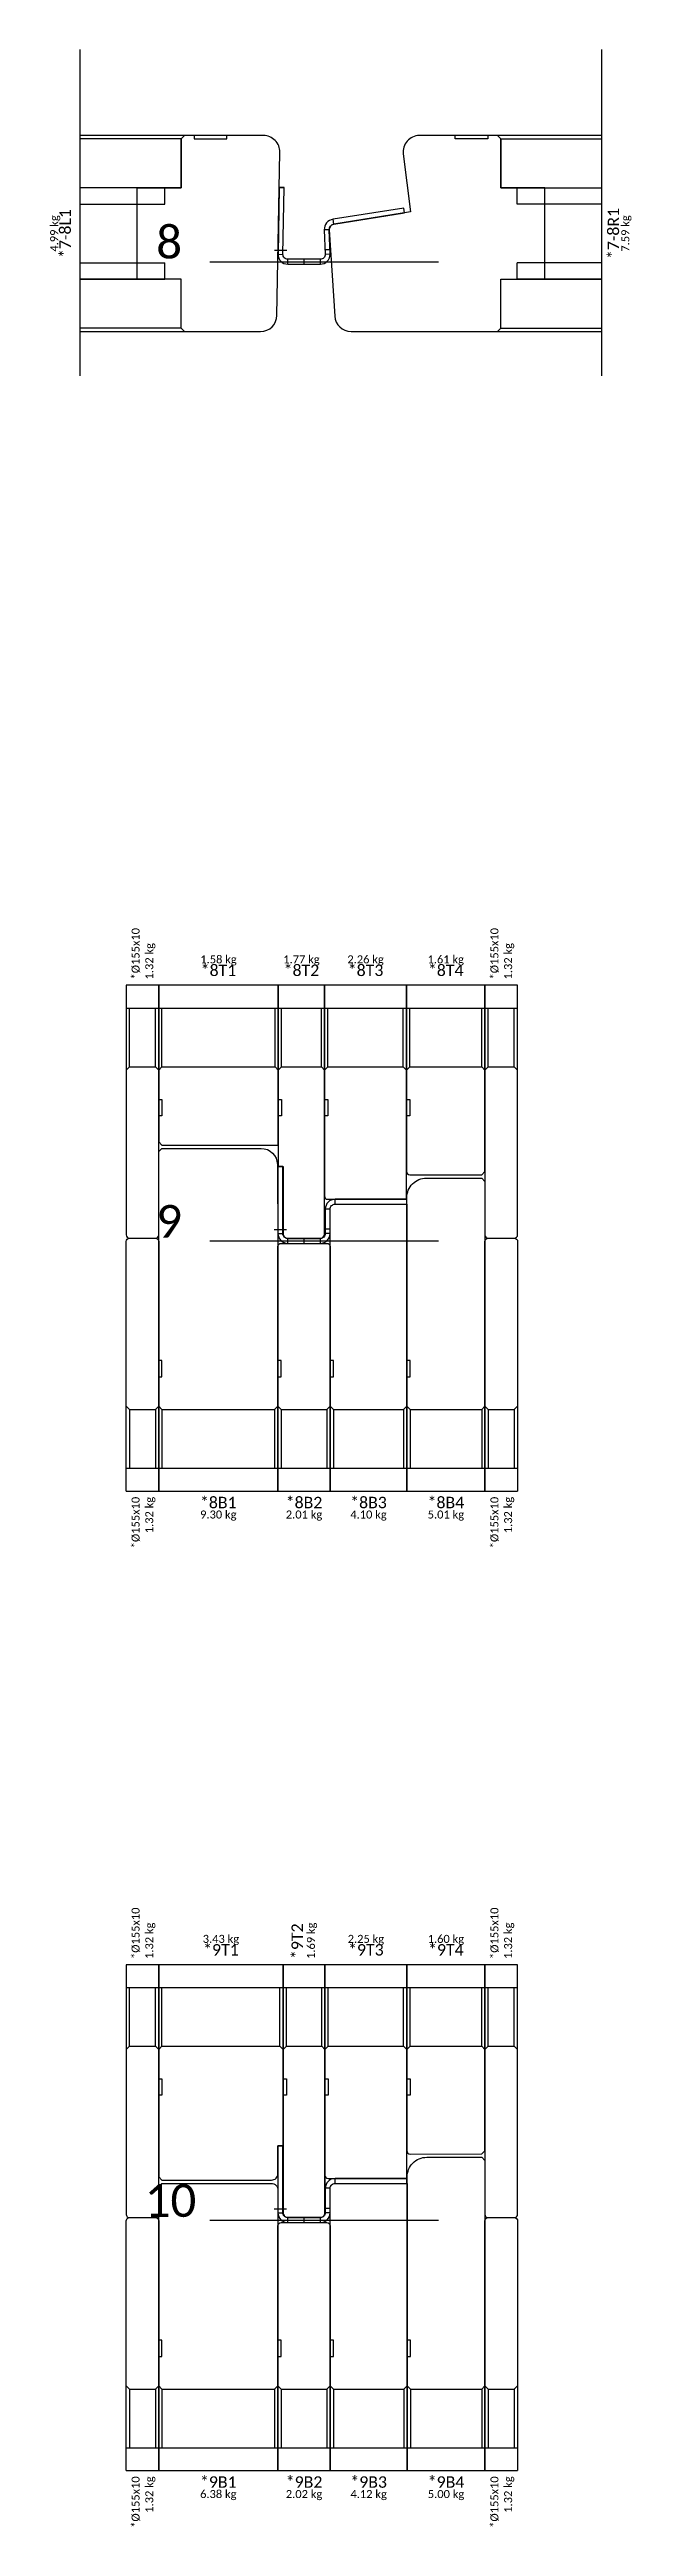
# Model space of a CAD drawing. Header units: millimetres. Extents: x -43 to 662, y -5184 to -4.
# Drawn here: x -43 to 135, y -3178 to -2419 of the extents above; entities that cross this region are included whole.
import ezdxf
from ezdxf.enums import TextEntityAlignment as Align

# ---------------------------------------------------------------- set-up
doc = ezdxf.new("R2010")
doc.units = ezdxf.units.MM
doc.layers.add('0-CAD-polyline', color=7, linetype='CONTINUOUS')
doc.styles.get("Standard").update_dxf_attribs({"font": 'calibri.ttf', "height": 3})

msp = doc.modelspace()

# ---------------------------------------------------------------- texts
at = {"layer": '0-CAD-polyline', "color": 4}
for s, height, p in [('4.99 kg', 2.45, (-39.77, -2475.19)), ('*7-8L1', 3.5, (-35.57, -2475.19))]:
    msp.add_text(s, height=height, rotation=90, dxfattribs=at).set_placement(p, align=Align.BOTTOM_CENTER)
at = {"layer": '0-CAD-polyline'}
for s, p in [(' 8', (-13.97, -2482.84)), (' 9', (-13.97, -2782.84)), ('10', (-13.97, -3082.84))]:
    msp.add_text(s, height=10, dxfattribs=at).set_placement(p)
at = {"layer": '0-CAD-polyline', "color": 4}
for s, height, p in [('*7-8R1', 3.5, (127.93, -2475.19)), ('7.59 kg', 2.45, (132.13, -2475.19))]:
    msp.add_text(s, height=height, rotation=90, dxfattribs=at).set_placement(p, align=Align.TOP_CENTER)
at = {"layer": '0-CAD-polyline', "color": 5}
for s, height, p in [('*Ø155x10', 2.45, (-16.78, -2703.74)), ('1.32 kg', 2.45, (-12.58, -2703.74)), ('*Ø155x10', 2.45, (93.22, -2703.74)), ('1.32 kg', 2.45, (97.42, -2703.74)), ('*Ø155x10', 2.45, (-16.78, -3003.84)), ('*Ø155x10', 2.45, (93.22, -3003.84)), ('1.32 kg', 2.45, (-12.58, -3003.84)), ('*9T2', 3.5, (32.77, -3003.84)), ('1.69 kg', 2.45, (36.97, -3003.84)), ('1.32 kg', 2.45, (97.42, -3003.84))]:
    msp.add_text(s, height=height, rotation=90, dxfattribs=at).set_placement(p, align=Align.MIDDLE_LEFT)
for s, height, p in [('1.58 kg', 2.45, (8.64, -2699.54)), ('*8T1', 3.5, (8.64, -2703.74)), ('1.77 kg', 2.45, (34.07, -2699.54)), ('*8T2', 3.5, (34.07, -2703.74)), ('2.26 kg', 2.45, (53.72, -2699.54)), ('*8T3', 3.5, (53.72, -2703.74)), ('1.61 kg', 2.45, (78.29, -2699.54)), ('*8T4', 3.5, (78.29, -2703.74)), ('3.43 kg', 2.45, (9.39, -2999.64)), ('2.25 kg', 2.45, (53.82, -2999.64)), ('1.60 kg', 2.45, (78.34, -2999.64)), ('*9T1', 3.5, (9.39, -3003.84)), ('*9T3', 3.5, (53.82, -3003.84)), ('*9T4', 3.5, (78.34, -3003.84))]:
    msp.add_text(s, height=height, dxfattribs=at).set_placement(p, align=Align.BOTTOM_CENTER)
at = {"layer": '0-CAD-polyline', "color": 1}
for s, p in [('*Ø155x10', (-16.78, -2862.24)), ('1.32 kg', (-12.58, -2862.24)), ('*Ø155x10', (93.22, -2862.24)), ('1.32 kg', (97.42, -2862.24)), ('*Ø155x10', (-16.78, -3162.34)), ('1.32 kg', (-12.58, -3162.34)), ('*Ø155x10', (93.22, -3162.34)), ('1.32 kg', (97.42, -3162.34))]:
    msp.add_text(s, height=2.45, rotation=90, dxfattribs=at).set_placement(p, align=Align.MIDDLE_RIGHT)
for s, height, p in [('9.30 kg', 2.45, (8.58, -2866.44)), ('*8B1', 3.5, (8.58, -2862.24)), ('2.01 kg', 2.45, (34.86, -2866.44)), ('*8B2', 3.5, (34.86, -2862.24)), ('4.10 kg', 2.45, (54.62, -2866.44)), ('*8B3', 3.5, (54.62, -2862.24)), ('5.01 kg', 2.45, (78.34, -2866.44)), ('*8B4', 3.5, (78.34, -2862.24)), ('*9B1', 3.5, (8.58, -3162.34)), ('*9B2', 3.5, (34.87, -3162.34)), ('*9B3', 3.5, (54.67, -3162.34)), ('*9B4', 3.5, (78.39, -3162.34)), ('6.38 kg', 2.45, (8.58, -3166.54)), ('2.02 kg', 2.45, (34.87, -3166.54)), ('4.12 kg', 2.45, (54.67, -3166.54)), ('5.00 kg', 2.45, (78.39, -3166.54))]:
    msp.add_text(s, height=height, dxfattribs=at).set_placement(p, align=Align.TOP_CENTER)

# ---------------------------------------------------------------- linework, layer by layer
at = {"layer": '0-CAD-polyline', "color": 1}
for p, q in [((-33.82, -2418.84), (-33.82, -2518.84)), ((126.18, -2518.84), (126.18, -2418.84)), ((6.03, -2483.84), (76.03, -2483.84)), ((100.32, -2705.49), (-19.68, -2705.49)), ((6.03, -2783.84), (76.03, -2783.84)), ((-8.68, -2820.49), (-9.68, -2820.49)), ((-8.68, -2825.49), (-8.68, -2820.49)), ((27.85, -2820.49), (26.85, -2820.49)), ((27.85, -2825.49), (27.85, -2820.49)), ((43.87, -2820.49), (42.87, -2820.49)), ((43.87, -2825.49), (43.87, -2820.49)), ((67.37, -2820.49), (66.37, -2820.49)), ((67.37, -2825.49), (67.37, -2820.49)), ((-9.68, -2825.49), (-8.68, -2825.49)), ((26.85, -2825.49), (27.85, -2825.49)), ((42.87, -2825.49), (43.87, -2825.49)), ((66.37, -2825.49), (67.37, -2825.49)), ((-19.68, -2834.49), (-18.68, -2835.49)), ((-18.68, -2835.49), (-18.68, -2853.49)), ((-18.68, -2835.49), (-10.68, -2835.49)), ((-18.68, -2835.49), (-18.68, -2853.49)), ((-9.68, -2834.49), (-10.68, -2835.49)), ((-10.68, -2835.49), (-10.68, -2853.49)), ((-10.68, -2835.49), (-10.68, -2853.49)), ((-9.68, -2834.49), (-8.68, -2835.49)), ((-8.68, -2835.49), (-8.68, -2853.49)), ((-8.68, -2835.49), (25.85, -2835.49)), ((-8.68, -2835.49), (-8.68, -2853.49)), ((26.85, -2834.49), (25.85, -2835.49)), ((25.85, -2835.49), (25.85, -2853.49)), ((25.85, -2835.49), (25.85, -2853.49)), ((26.85, -2834.49), (27.85, -2835.49)), ((27.85, -2835.49), (27.85, -2853.49)), ((27.85, -2835.49), (41.87, -2835.49)), ((27.85, -2835.49), (27.85, -2853.49)), ((42.87, -2834.49), (41.87, -2835.49)), ((41.87, -2835.49), (41.87, -2853.49)), ((41.87, -2835.49), (41.87, -2853.49)), ((42.87, -2834.49), (43.87, -2835.49)), ((43.87, -2835.49), (43.87, -2853.49)), ((43.87, -2835.49), (65.37, -2835.49)), ((43.87, -2835.49), (43.87, -2853.49)), ((66.37, -2834.49), (65.37, -2835.49)), ((65.37, -2835.49), (65.37, -2853.49)), ((65.37, -2835.49), (65.37, -2853.49)), ((66.37, -2834.49), (67.37, -2835.49)), ((67.37, -2835.49), (67.37, -2853.49)), ((67.37, -2835.49), (89.32, -2835.49)), ((67.37, -2835.49), (67.37, -2853.49)), ((90.32, -2834.49), (89.32, -2835.49)), ((89.32, -2835.49), (89.32, -2853.49)), ((89.32, -2835.49), (89.32, -2853.49)), ((90.32, -2834.49), (91.32, -2835.49)), ((91.32, -2835.49), (91.32, -2853.49)), ((91.32, -2835.49), (99.32, -2835.49)), ((91.32, -2835.49), (91.32, -2853.49)), ((100.32, -2834.49), (99.32, -2835.49)), ((99.32, -2835.49), (99.32, -2853.49)), ((99.32, -2835.49), (99.32, -2853.49)), ((-19.68, -2853.49), (-9.68, -2853.49)), ((-19.68, -2853.49), (-9.68, -2853.49)), ((-19.68, -2860.49), (100.32, -2860.49)), ((-9.68, -2853.49), (26.85, -2853.49)), ((-9.68, -2853.49), (26.85, -2853.49)), ((26.85, -2853.49), (42.87, -2853.49)), ((26.85, -2853.49), (42.87, -2853.49)), ((42.87, -2853.49), (66.37, -2853.49)), ((42.87, -2853.49), (66.37, -2853.49)), ((66.37, -2853.49), (90.32, -2853.49)), ((66.37, -2853.49), (90.32, -2853.49)), ((90.32, -2853.49), (100.32, -2853.49)), ((90.32, -2853.49), (100.32, -2853.49)), ((100.32, -3005.59), (-19.68, -3005.59)), ((6.03, -3083.84), (76.03, -3083.84)), ((-8.68, -3120.59), (-9.68, -3120.59)), ((-9.68, -3125.59), (-8.68, -3125.59)), ((-8.68, -3125.59), (-8.68, -3120.59)), ((27.85, -3120.59), (26.85, -3120.59)), ((26.85, -3125.59), (27.85, -3125.59)), ((27.85, -3125.59), (27.85, -3120.59)), ((43.88, -3120.59), (42.88, -3120.59)), ((42.88, -3125.59), (43.88, -3125.59)), ((43.88, -3125.59), (43.88, -3120.59)), ((67.47, -3120.59), (66.47, -3120.59)), ((66.47, -3125.59), (67.47, -3125.59)), ((67.47, -3125.59), (67.47, -3120.59)), ((-19.68, -3134.59), (-18.68, -3135.59)), ((-18.68, -3135.59), (-18.68, -3153.59)), ((-18.68, -3135.59), (-10.68, -3135.59)), ((-18.68, -3135.59), (-18.68, -3153.59)), ((-9.68, -3134.59), (-10.68, -3135.59)), ((-10.68, -3135.59), (-10.68, -3153.59)), ((-10.68, -3135.59), (-10.68, -3153.59)), ((-9.68, -3134.59), (-8.68, -3135.59)), ((-8.68, -3135.59), (-8.68, -3153.59)), ((-8.68, -3135.59), (25.85, -3135.59)), ((-8.68, -3135.59), (-8.68, -3153.59)), ((26.85, -3134.59), (25.85, -3135.59)), ((25.85, -3135.59), (25.85, -3153.59)), ((25.85, -3135.59), (25.85, -3153.59)), ((26.85, -3134.59), (27.85, -3135.59)), ((27.85, -3135.59), (27.85, -3153.59)), ((27.85, -3135.59), (41.88, -3135.59)), ((27.85, -3135.59), (27.85, -3153.59)), ((42.88, -3134.59), (41.88, -3135.59)), ((41.88, -3135.59), (41.88, -3153.59)), ((41.88, -3135.59), (41.88, -3153.59)), ((42.88, -3134.59), (43.88, -3135.59)), ((43.88, -3135.59), (43.88, -3153.59)), ((43.88, -3135.59), (65.47, -3135.59)), ((43.88, -3135.59), (43.88, -3153.59)), ((66.47, -3134.59), (65.47, -3135.59)), ((65.47, -3135.59), (65.47, -3153.59)), ((65.47, -3135.59), (65.47, -3153.59)), ((66.47, -3134.59), (67.47, -3135.59)), ((67.47, -3135.59), (67.47, -3153.59)), ((67.47, -3135.59), (89.32, -3135.59)), ((67.47, -3135.59), (67.47, -3153.59)), ((90.32, -3134.59), (89.32, -3135.59)), ((89.32, -3135.59), (89.32, -3153.59)), ((89.32, -3135.59), (89.32, -3153.59)), ((90.32, -3134.59), (91.32, -3135.59)), ((91.32, -3135.59), (91.32, -3153.59)), ((91.32, -3135.59), (99.32, -3135.59)), ((91.32, -3135.59), (91.32, -3153.59)), ((100.32, -3134.59), (99.32, -3135.59)), ((99.32, -3135.59), (99.32, -3153.59)), ((99.32, -3135.59), (99.32, -3153.59)), ((-19.68, -3153.59), (-9.68, -3153.59)), ((-19.68, -3153.59), (-9.68, -3153.59)), ((-9.68, -3153.59), (26.85, -3153.59)), ((-9.68, -3153.59), (26.85, -3153.59)), ((26.85, -3153.59), (42.88, -3153.59)), ((26.85, -3153.59), (42.88, -3153.59)), ((42.88, -3153.59), (66.47, -3153.59)), ((42.88, -3153.59), (66.47, -3153.59)), ((66.47, -3153.59), (90.32, -3153.59)), ((66.47, -3153.59), (90.32, -3153.59)), ((90.32, -3153.59), (100.32, -3153.59)), ((90.32, -3153.59), (100.32, -3153.59)), ((-19.68, -3160.59), (100.32, -3160.59))]:
    msp.add_line(p, q, dxfattribs=at)
at = {"layer": '0-CAD-polyline', "color": 4}
for p, q in [((-2.82, -2446.19), (-33.82, -2446.19)), ((-2.82, -2446.19), (-33.82, -2446.19)), ((-1.82, -2445.19), (-2.82, -2446.19)), ((-2.82, -2446.19), (-2.82, -2461.19)), ((1.18, -2445.19), (1.18, -2446.19)), ((1.18, -2446.19), (11.18, -2446.19)), ((11.18, -2446.19), (11.18, -2445.19)), ((81.18, -2446.19), (81.18, -2445.19)), ((91.18, -2446.19), (81.18, -2446.19)), ((91.18, -2445.19), (91.18, -2446.19)), ((94.18, -2445.19), (95.18, -2446.19)), ((95.18, -2446.19), (126.18, -2446.19)), ((95.18, -2446.19), (95.18, -2461.19)), ((95.18, -2446.19), (126.18, -2446.19)), ((-2.82, -2461.19), (-33.82, -2461.19)), ((-7.82, -2461.19), (-33.82, -2461.19)), ((-33.82, -2466.19), (-7.82, -2466.19)), ((-16.32, -2489.19), (-16.32, -2461.19)), ((-7.82, -2466.19), (-7.82, -2461.19)), ((-7.82, -2466.19), (-7.82, -2461.19)), ((27.25, -2461.06), (28.75, -2461.09)), ((27.25, -2461.06), (28.75, -2461.09)), ((95.18, -2461.19), (126.18, -2461.19)), ((100.18, -2466.19), (100.18, -2461.19)), ((100.18, -2466.19), (100.18, -2461.19)), ((100.18, -2461.19), (126.18, -2461.19)), ((126.18, -2466.19), (100.18, -2466.19)), ((108.68, -2489.19), (108.68, -2461.19)), ((25.79, -2480.29), (29.54, -2480.35)), ((25.79, -2480.29), (29.54, -2480.35)), ((42.77, -2480.2), (41.27, -2480.25)), ((42.77, -2480.2), (41.27, -2480.25)), ((-33.82, -2484.19), (-7.82, -2484.19)), ((-33.82, -2484.19), (-33.82, -2484.19)), ((-7.82, -2489.19), (-7.82, -2484.19)), ((100.18, -2489.19), (100.18, -2484.19)), ((126.18, -2484.19), (100.18, -2484.19)), ((126.18, -2484.19), (126.18, -2484.19)), ((-2.82, -2489.19), (-33.82, -2489.19)), ((-33.82, -2489.19), (-7.82, -2489.19)), ((-2.82, -2504.19), (-2.82, -2489.19)), ((95.18, -2504.19), (95.18, -2489.19)), ((95.18, -2489.19), (126.18, -2489.19)), ((126.18, -2489.19), (100.18, -2489.19)), ((-2.82, -2504.19), (-33.82, -2504.19)), ((-2.82, -2504.19), (-33.82, -2504.19)), ((-1.82, -2505.19), (-2.82, -2504.19)), ((94.18, -2505.19), (95.18, -2504.19)), ((95.18, -2504.19), (126.18, -2504.19)), ((95.18, -2504.19), (126.18, -2504.19)), ((26.87, -2761.09), (28.37, -2761.09)), ((26.87, -2761.09), (28.37, -2761.09)), ((25.74, -2780.34), (29.49, -2780.34)), ((25.74, -2780.34), (29.49, -2780.34)), ((42.87, -2780.25), (41.37, -2780.25)), ((42.87, -2780.25), (41.37, -2780.25)), ((26.87, -3061.09), (28.37, -3061.09)), ((26.87, -3061.09), (28.37, -3061.09)), ((25.74, -3080.34), (29.49, -3080.34)), ((25.74, -3080.34), (29.49, -3080.34)), ((42.87, -3080.25), (41.37, -3080.25)), ((42.87, -3080.25), (41.37, -3080.25))]:
    msp.add_line(p, q, dxfattribs=at)
at = {"layer": '0-CAD-polyline', "color": 5}
for p, q in [((43.97, -2472.32), (43.74, -2470.84)), ((42.56, -2474.03), (41.06, -2474.09)), ((26.89, -2481.56), (28.39, -2481.58)), ((29.87, -2484.59), (29.87, -2483.09)), ((34.87, -2484.59), (34.87, -2483.09)), ((39.87, -2484.59), (39.87, -2483.09)), ((42.82, -2481.53), (41.32, -2481.58)), ((-19.68, -2712.49), (-9.68, -2712.49)), ((-19.68, -2712.49), (-9.68, -2712.49)), ((-18.68, -2730.49), (-18.68, -2712.49)), ((-18.68, -2730.49), (-18.68, -2712.49)), ((-10.68, -2730.49), (-10.68, -2712.49)), ((-10.68, -2730.49), (-10.68, -2712.49)), ((-9.68, -2712.49), (26.97, -2712.49)), ((-9.68, -2712.49), (26.97, -2712.49)), ((-8.68, -2730.49), (-8.68, -2712.49)), ((-8.68, -2730.49), (-8.68, -2712.49)), ((25.97, -2730.49), (25.97, -2712.49)), ((25.97, -2730.49), (25.97, -2712.49)), ((26.97, -2712.49), (41.17, -2712.49)), ((26.97, -2712.49), (41.17, -2712.49)), ((27.97, -2730.49), (27.97, -2712.49)), ((27.97, -2730.49), (27.97, -2712.49)), ((40.17, -2730.49), (40.17, -2712.49)), ((40.17, -2730.49), (40.17, -2712.49)), ((41.17, -2712.49), (66.27, -2712.49)), ((41.17, -2712.49), (66.27, -2712.49)), ((42.17, -2730.49), (42.17, -2712.49)), ((42.17, -2730.49), (42.17, -2712.49)), ((65.27, -2730.49), (65.27, -2712.49)), ((65.27, -2730.49), (65.27, -2712.49)), ((66.27, -2712.49), (90.32, -2712.49)), ((66.27, -2712.49), (90.32, -2712.49)), ((67.27, -2730.49), (67.27, -2712.49)), ((67.27, -2730.49), (67.27, -2712.49)), ((89.32, -2730.49), (89.32, -2712.49)), ((89.32, -2730.49), (89.32, -2712.49)), ((90.32, -2712.49), (100.32, -2712.49)), ((90.32, -2712.49), (100.32, -2712.49)), ((91.32, -2730.49), (91.32, -2712.49)), ((91.32, -2730.49), (91.32, -2712.49)), ((99.32, -2730.49), (99.32, -2712.49)), ((99.32, -2730.49), (99.32, -2712.49)), ((-19.68, -2731.49), (-18.68, -2730.49)), ((-18.68, -2730.49), (-10.68, -2730.49)), ((-9.68, -2731.49), (-10.68, -2730.49)), ((-9.68, -2731.49), (-8.68, -2730.49)), ((-8.68, -2730.49), (25.97, -2730.49)), ((26.97, -2731.49), (25.97, -2730.49)), ((26.97, -2731.49), (27.97, -2730.49)), ((27.97, -2730.49), (40.17, -2730.49)), ((41.17, -2731.49), (40.17, -2730.49)), ((41.17, -2731.49), (42.17, -2730.49)), ((42.17, -2730.49), (65.27, -2730.49)), ((66.27, -2731.49), (65.27, -2730.49)), ((66.27, -2731.49), (67.27, -2730.49)), ((67.27, -2730.49), (89.32, -2730.49)), ((90.32, -2731.49), (89.32, -2730.49)), ((90.32, -2731.49), (91.32, -2730.49)), ((91.32, -2730.49), (99.32, -2730.49)), ((100.32, -2731.49), (99.32, -2730.49)), ((-9.68, -2740.49), (-8.68, -2740.49)), ((-8.68, -2745.49), (-9.68, -2745.49)), ((-8.68, -2740.49), (-8.68, -2745.49)), ((26.97, -2740.49), (27.97, -2740.49)), ((27.97, -2745.49), (26.97, -2745.49)), ((27.97, -2740.49), (27.97, -2745.49)), ((41.17, -2740.49), (42.17, -2740.49)), ((42.17, -2745.49), (41.17, -2745.49)), ((42.17, -2740.49), (42.17, -2745.49)), ((66.27, -2740.49), (67.27, -2740.49)), ((67.27, -2745.49), (66.27, -2745.49)), ((67.27, -2740.49), (67.27, -2745.49)), ((42.87, -2774.09), (41.37, -2774.09)), ((44.37, -2772.59), (44.37, -2771.09)), ((26.87, -2781.59), (28.37, -2781.59)), ((29.87, -2784.59), (29.87, -2783.09)), ((34.87, -2784.59), (34.87, -2783.09)), ((39.87, -2784.59), (39.87, -2783.09)), ((42.87, -2781.59), (41.37, -2781.59)), ((-19.68, -3012.59), (-9.68, -3012.59)), ((-19.68, -3012.59), (-9.68, -3012.59)), ((-18.68, -3030.59), (-18.68, -3012.59)), ((-18.68, -3030.59), (-18.68, -3012.59)), ((-10.68, -3030.59), (-10.68, -3012.59)), ((-10.68, -3030.59), (-10.68, -3012.59)), ((-9.68, -3012.59), (28.47, -3012.59)), ((-9.68, -3012.59), (28.47, -3012.59)), ((-8.68, -3030.59), (-8.68, -3012.59)), ((-8.68, -3030.59), (-8.68, -3012.59)), ((27.47, -3030.59), (27.47, -3012.59)), ((27.47, -3030.59), (27.47, -3012.59)), ((28.47, -3012.59), (41.27, -3012.59)), ((28.47, -3012.59), (41.27, -3012.59)), ((29.47, -3030.59), (29.47, -3012.59)), ((29.47, -3030.59), (29.47, -3012.59)), ((40.27, -3030.59), (40.27, -3012.59)), ((40.27, -3030.59), (40.27, -3012.59)), ((41.27, -3012.59), (66.37, -3012.59)), ((41.27, -3012.59), (66.37, -3012.59)), ((42.27, -3030.59), (42.27, -3012.59)), ((42.27, -3030.59), (42.27, -3012.59)), ((65.37, -3030.59), (65.37, -3012.59)), ((65.37, -3030.59), (65.37, -3012.59)), ((66.37, -3012.59), (90.32, -3012.59)), ((66.37, -3012.59), (90.32, -3012.59)), ((67.37, -3030.59), (67.37, -3012.59)), ((67.37, -3030.59), (67.37, -3012.59)), ((89.32, -3030.59), (89.32, -3012.59)), ((89.32, -3030.59), (89.32, -3012.59)), ((90.32, -3012.59), (100.32, -3012.59)), ((90.32, -3012.59), (100.32, -3012.59)), ((91.32, -3030.59), (91.32, -3012.59)), ((91.32, -3030.59), (91.32, -3012.59)), ((99.32, -3030.59), (99.32, -3012.59)), ((99.32, -3030.59), (99.32, -3012.59)), ((-19.68, -3031.59), (-18.68, -3030.59)), ((-18.68, -3030.59), (-10.68, -3030.59)), ((-9.68, -3031.59), (-10.68, -3030.59)), ((-9.68, -3031.59), (-8.68, -3030.59)), ((-8.68, -3030.59), (27.47, -3030.59)), ((28.47, -3031.59), (27.47, -3030.59)), ((28.47, -3031.59), (29.47, -3030.59)), ((29.47, -3030.59), (40.27, -3030.59)), ((41.27, -3031.59), (40.27, -3030.59)), ((41.27, -3031.59), (42.27, -3030.59)), ((42.27, -3030.59), (65.37, -3030.59)), ((66.37, -3031.59), (65.37, -3030.59)), ((66.37, -3031.59), (67.37, -3030.59)), ((67.37, -3030.59), (89.32, -3030.59)), ((90.32, -3031.59), (89.32, -3030.59)), ((90.32, -3031.59), (91.32, -3030.59)), ((91.32, -3030.59), (99.32, -3030.59)), ((100.32, -3031.59), (99.32, -3030.59)), ((-9.68, -3040.59), (-8.68, -3040.59)), ((-8.68, -3040.59), (-8.68, -3045.59)), ((28.47, -3040.59), (29.47, -3040.59)), ((29.47, -3040.59), (29.47, -3045.59)), ((41.27, -3040.59), (42.27, -3040.59)), ((42.27, -3040.59), (42.27, -3045.59)), ((66.37, -3040.59), (67.37, -3040.59)), ((67.37, -3040.59), (67.37, -3045.59)), ((-8.68, -3045.59), (-9.68, -3045.59)), ((29.47, -3045.59), (28.47, -3045.59)), ((42.27, -3045.59), (41.27, -3045.59)), ((67.37, -3045.59), (66.37, -3045.59)), ((44.37, -3072.59), (44.37, -3071.09)), ((42.87, -3074.09), (41.37, -3074.09)), ((26.87, -3081.59), (28.37, -3081.59)), ((29.87, -3084.59), (29.87, -3083.09)), ((34.87, -3084.59), (34.87, -3083.09)), ((39.87, -3084.59), (39.87, -3083.09)), ((42.87, -3081.59), (41.37, -3081.59))]:
    msp.add_line(p, q, dxfattribs=at)
at = {"layer": '0-CAD-polyline', "color": 5, "linetype": 'Continuous'}
for p, q in [((41.27, -3005.59), (41.27, -3081.59)), ((90.32, -3005.59), (90.32, -3062.58))]:
    msp.add_line(p, q, dxfattribs=at)
at = {"layer": '0-CAD-polyline', "color": 4}
for points in [[(-33.82, -2505.19), (21.56, -2505.19, 0.409111), (26.56, -2500.28), (27.44, -2450.28, 0.419335), (22.44, -2445.19), (-33.82, -2445.19)], [(126.18, -2445.19), (70.21, -2445.19, 0.450992), (65.25, -2450.81), (67.47, -2468.6), (43.98, -2472.32, 0.387373), (42.56, -2474.09), (44.27, -2500.51, 0.395423), (49.26, -2505.19), (126.18, -2505.19)]]:
    msp.add_lwpolyline(points, format="xyb", dxfattribs=at)
for points in [[(-1.82, -2505.19), (-2.82, -2504.19), (-2.82, -2489.19), (-16.32, -2489.19), (-16.32, -2461.19), (-2.82, -2461.19), (-2.82, -2446.19), (-1.82, -2445.19)], [(94.18, -2505.19), (95.18, -2504.19), (95.18, -2489.19), (108.68, -2489.19), (108.68, -2461.19), (95.18, -2461.19), (95.18, -2446.19), (94.18, -2445.19)]]:
    msp.add_lwpolyline(points, dxfattribs=at)
at = {"layer": '0-CAD-polyline', "color": 5}
for points in [[(28.75, -2461.09), (27.25, -2461.06), (26.89, -2481.56, 0.419335), (29.87, -2484.59), (34.87, -2484.59), (39.87, -2484.59, 0.424475), (42.82, -2481.53), (42.56, -2474.03, -0.378866), (43.97, -2472.32), (65.7, -2468.87), (65.47, -2467.39), (43.74, -2470.84, 0.378866), (41.06, -2474.09), (41.32, -2481.58, -0.424475), (39.87, -2483.09), (34.87, -2483.09), (29.87, -2483.09, -0.419335), (28.39, -2481.58), (28.75, -2461.09)], [(-19.68, -2705.49), (-19.68, -2781.99, 0.414214), (-18.68, -2782.99), (-10.68, -2782.99, 0.414214), (-9.68, -2781.99), (-9.68, -2705.49)], [(26.97, -2705.49), (26.97, -2760.88, 0.414209), (27.17, -2761.08), (28.47, -2761.08), (28.47, -2781.58, 0.414221), (29.97, -2783.09), (39.67, -2783.09, 0.414214), (41.17, -2781.59), (41.17, -2705.49)], [(41.17, -2705.49), (41.17, -2770.09, 0.414214), (42.17, -2771.09), (66.07, -2771.09, 0.414211), (66.27, -2770.89), (66.27, -2705.49)], [(66.27, -2705.49), (66.27, -2762.59, 0.414214), (67.27, -2763.59), (89.32, -2763.59), (90.32, -2762.59), (90.32, -2705.49)], [(90.32, -2705.49), (90.32, -2781.99, 0.414214), (91.32, -2782.99), (99.32, -2782.99, 0.414214), (100.32, -2781.99), (100.32, -2705.49)], [(28.37, -2761.09), (26.87, -2761.09), (26.87, -2781.59, 0.414214), (29.87, -2784.59), (34.87, -2784.59), (39.87, -2784.59, 0.414214), (42.87, -2781.59), (42.87, -2774.09, -0.414214), (44.37, -2772.59), (66.37, -2772.59), (66.37, -2771.09), (44.37, -2771.09, 0.414214), (41.37, -2774.09), (41.37, -2781.59, -0.414214), (39.87, -2783.09), (34.87, -2783.09), (29.87, -2783.09, -0.414214), (28.37, -2781.59), (28.37, -2761.09)], [(-19.68, -3005.59), (-19.68, -3082.09, 0.414214), (-18.68, -3083.09), (-10.68, -3083.09, 0.414214), (-9.68, -3082.09), (-9.68, -3005.59)], [(-9.68, -3005.59), (-9.68, -3070.59), (-8.68, -3071.59), (24.87, -3071.59, 0.414214), (26.87, -3069.59), (26.87, -3061.08), (28.37, -3061.08, 0.414222), (28.47, -3060.98), (28.47, -3005.59)], [(28.47, -3005.59), (28.47, -3081.58, 0.414216), (29.97, -3083.09), (39.77, -3083.09, 0.414214), (41.27, -3081.59), (41.27, -3005.59)], [(41.27, -3005.59), (41.27, -3070.09, 0.414215), (42.27, -3071.09), (66.17, -3071.09, 0.414215), (66.37, -3070.89), (66.37, -3005.59)], [(66.37, -3005.59), (66.37, -3062.59, 0.414219), (67.37, -3063.59), (89.32, -3063.58), (90.32, -3062.58), (90.32, -3005.59)], [(90.32, -3005.59), (90.32, -3082.09, 0.414214), (91.32, -3083.09), (99.32, -3083.09, 0.414214), (100.32, -3082.09), (100.32, -3005.59)], [(28.37, -3061.09), (26.87, -3061.09), (26.87, -3081.59, 0.414214), (29.87, -3084.59), (34.87, -3084.59), (39.87, -3084.59, 0.414214), (42.87, -3081.59), (42.87, -3074.09, -0.414214), (44.37, -3072.59), (66.37, -3072.59), (66.37, -3071.09), (44.37, -3071.09, 0.414214), (41.37, -3074.09), (41.37, -3081.59, -0.414214), (39.87, -3083.09), (34.87, -3083.09), (29.87, -3083.09, -0.414214), (28.37, -3081.59), (28.37, -3061.09)]]:
    msp.add_lwpolyline(points, format="xyb", dxfattribs=at)
for points in [[(-9.68, -2705.49), (-9.68, -2753.49), (-8.68, -2754.49), (26.97, -2754.49), (26.97, -2705.49)], [(-19.68, -2731.49), (-18.68, -2730.49), (-10.68, -2730.49), (-9.68, -2731.49)], [(-9.68, -2731.49), (-8.68, -2730.49), (25.97, -2730.49), (26.97, -2731.49)], [(26.97, -2731.49), (27.97, -2730.49), (40.17, -2730.49), (41.17, -2731.49)], [(41.17, -2731.49), (42.17, -2730.49), (65.27, -2730.49), (66.27, -2731.49)], [(66.27, -2731.49), (67.27, -2730.49), (89.32, -2730.49), (90.32, -2731.49)], [(90.32, -2731.49), (91.32, -2730.49), (99.32, -2730.49), (100.32, -2731.49)], [(-19.68, -3031.59), (-18.68, -3030.59), (-10.68, -3030.59), (-9.68, -3031.59)], [(-9.68, -3031.59), (-8.68, -3030.59), (27.47, -3030.59), (28.47, -3031.59)], [(28.47, -3031.59), (29.47, -3030.59), (40.27, -3030.59), (41.27, -3031.59)], [(41.27, -3031.59), (42.27, -3030.59), (65.37, -3030.59), (66.37, -3031.59)], [(66.37, -3031.59), (67.37, -3030.59), (89.32, -3030.59), (90.32, -3031.59)], [(90.32, -3031.59), (91.32, -3030.59), (99.32, -3030.59), (100.32, -3031.59)]]:
    msp.add_lwpolyline(points, dxfattribs=at)
at = {"layer": '0-CAD-polyline', "color": 1}
for points in [[(-9.68, -2860.49), (-9.68, -2756.49), (-8.68, -2755.49), (21.68, -2755.49, -0.412125), (26.68, -2760.45), (26.85, -2784.59), (26.85, -2860.49)], [(66.37, -2860.49), (66.37, -2770.59, -0.414214), (72.37, -2764.59), (89.32, -2764.59), (90.32, -2765.59), (90.32, -2860.49)], [(42.87, -2860.49), (42.87, -2774.09, -0.414214), (44.37, -2772.59), (66.37, -2772.59), (66.37, -2860.49)], [(-19.68, -2860.49), (-19.68, -2783.99, -0.414214), (-18.68, -2782.99), (-10.68, -2782.99, -0.414214), (-9.68, -2783.99), (-9.68, -2860.49)], [(26.85, -2860.49), (26.85, -2785.59, -0.414214), (27.85, -2784.59), (41.87, -2784.59, -0.414214), (42.87, -2785.59), (42.87, -2860.49)], [(90.32, -2860.49), (90.32, -2783.99, -0.414214), (91.32, -2782.99), (99.32, -2782.99, -0.414214), (100.32, -2783.99), (100.32, -2860.49)], [(66.47, -3160.59), (66.47, -3070.59, -0.414214), (72.47, -3064.59), (89.32, -3064.59), (90.32, -3065.59), (90.32, -3160.59)], [(-9.68, -3160.59), (-9.68, -3073.59), (-8.68, -3072.59), (24.85, -3072.59, -0.414214), (26.85, -3074.59), (26.85, -3160.59)], [(42.88, -3160.59), (42.88, -3074.09, -0.414214), (44.38, -3072.59), (66.47, -3072.59), (66.47, -3160.59)], [(-19.68, -3160.59), (-19.68, -3084.09, -0.414214), (-18.68, -3083.09), (-10.68, -3083.09, -0.414214), (-9.68, -3084.09), (-9.68, -3160.59)], [(26.85, -3160.59), (26.85, -3085.59, -0.414214), (27.85, -3084.59), (41.88, -3084.59, -0.414214), (42.88, -3085.59), (42.88, -3160.59)], [(90.32, -3160.59), (90.32, -3084.09, -0.414214), (91.32, -3083.09), (99.32, -3083.09, -0.414214), (100.32, -3084.09), (100.32, -3160.59)]]:
    msp.add_lwpolyline(points, format="xyb", dxfattribs=at)
for points in [[(-19.68, -2834.49), (-18.68, -2835.49), (-10.68, -2835.49), (-9.68, -2834.49)], [(-9.68, -2834.49), (-8.68, -2835.49), (25.85, -2835.49), (26.85, -2834.49)], [(26.85, -2834.49), (27.85, -2835.49), (41.87, -2835.49), (42.87, -2834.49)], [(42.87, -2834.49), (43.87, -2835.49), (65.37, -2835.49), (66.37, -2834.49)], [(66.37, -2834.49), (67.37, -2835.49), (89.32, -2835.49), (90.32, -2834.49)], [(90.32, -2834.49), (91.32, -2835.49), (99.32, -2835.49), (100.32, -2834.49)], [(-19.68, -3134.59), (-18.68, -3135.59), (-10.68, -3135.59), (-9.68, -3134.59)], [(-9.68, -3134.59), (-8.68, -3135.59), (25.85, -3135.59), (26.85, -3134.59)], [(26.85, -3134.59), (27.85, -3135.59), (41.88, -3135.59), (42.88, -3134.59)], [(42.88, -3134.59), (43.88, -3135.59), (65.47, -3135.59), (66.47, -3134.59)], [(66.47, -3134.59), (67.47, -3135.59), (89.32, -3135.59), (90.32, -3134.59)], [(90.32, -3134.59), (91.32, -3135.59), (99.32, -3135.59), (100.32, -3134.59)]]:
    msp.add_lwpolyline(points, dxfattribs=at)
at = {"layer": '0-CAD-polyline', "color": 4}
for centre in [(-2.82, -2461.19), (95.18, -2461.19), (-2.82, -2489.19), (95.18, -2489.19)]:
    msp.add_arc(centre, 0, 0, 0, dxfattribs=at)

msp.set_redraw_order([(e.dxf.handle, doc.entitydb.next_handle()) for e in msp.query("TEXT MTEXT ATTDEF DIMENSION ARC_DIMENSION")])  # texts and dimensions are drawn at this point

doc.saveas('drawing.dxf')
